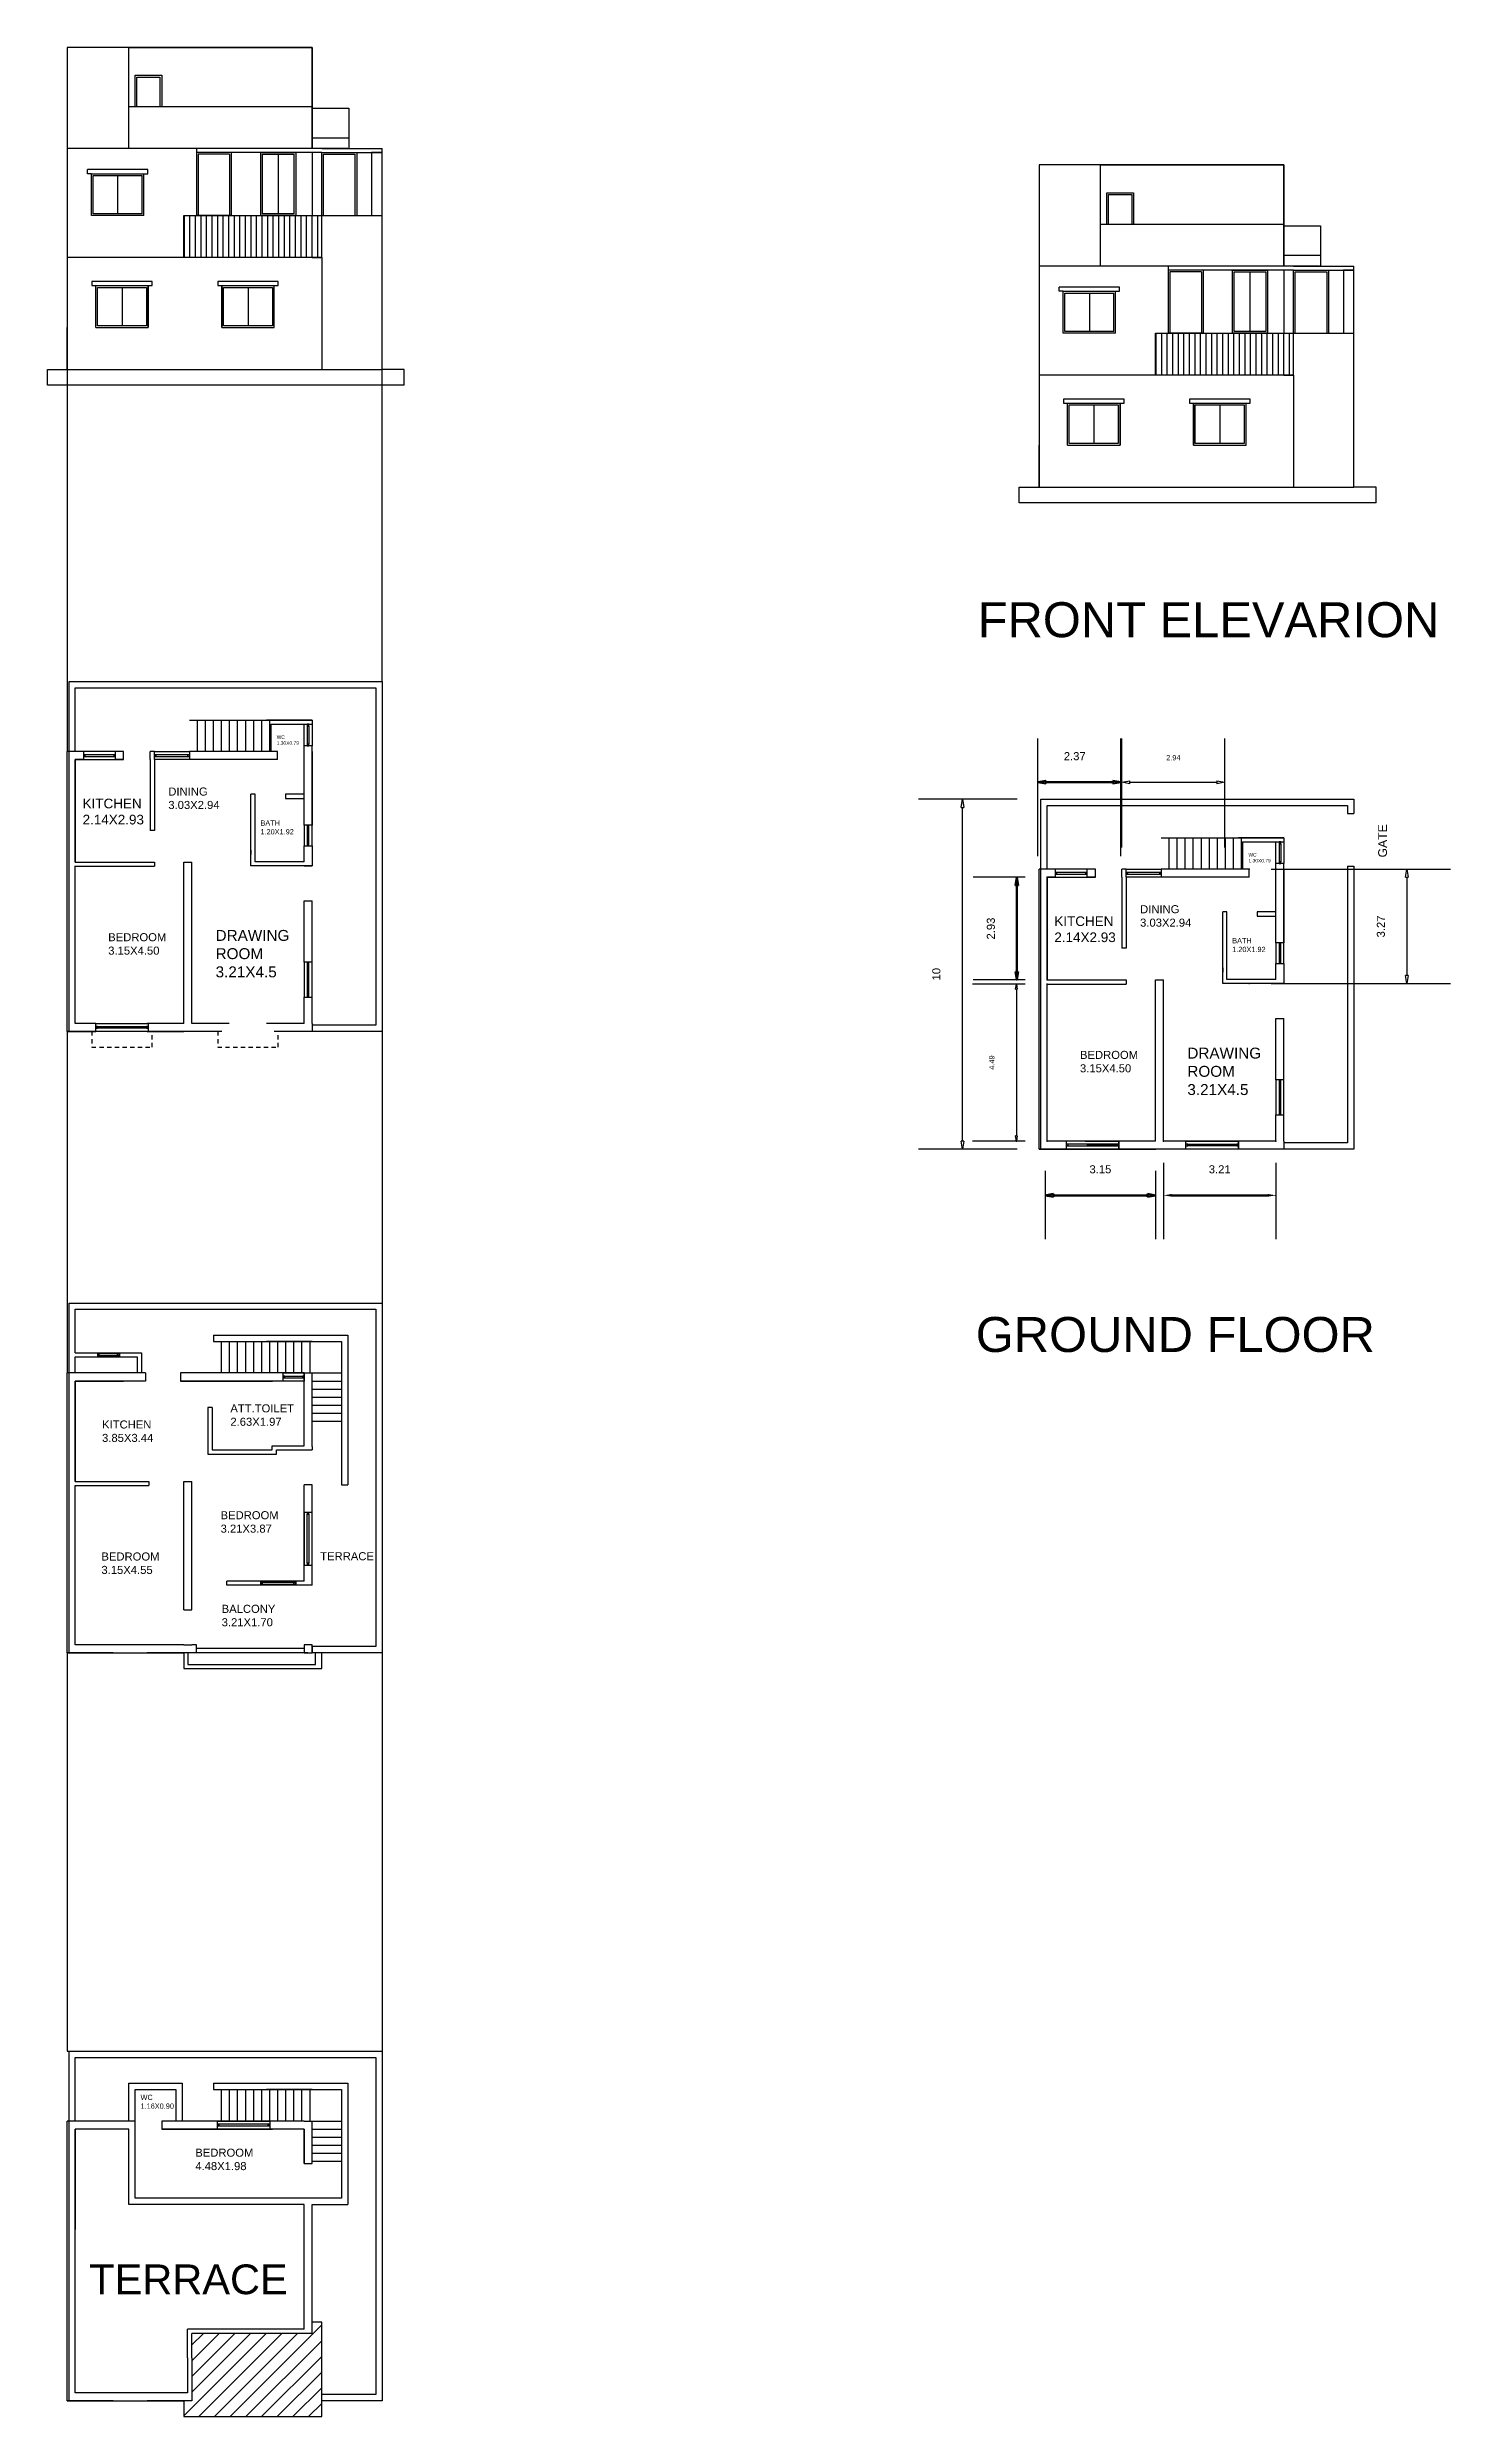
# Model space of a CAD drawing. Header units: metres. Extents: x 1916 to 2048, y 881 to 949.
# Drawn here: x 1959.8 to 1999.9, y 881.3 to 949 of the extents above; entities that cross this region are included whole.
import ezdxf

# ---------------------------------------------------------------- set-up
doc = ezdxf.new("R2010")
doc.units = ezdxf.units.M
doc.linetypes.add('ACAD_ISO02W100', pattern=[15, 12, -3])
doc.layers.add('DIL', color=7, linetype='Continuous')
doc.layers.add('WINDOWS', color=5, linetype='Continuous')
doc.styles.get("Standard").update_dxf_attribs({"font": 'arial.ttf'})
doc.dimstyles.new('ISO-25', dxfattribs={"dimtxt": 2.5, "dimasz": 2.5, "dimexe": 1.25, "dimexo": 0.625, "dimtad": 1, "dimtxsty": 'Standard', "dimcen": 2.5, "dimadec": 0, "dimazin": 0, "dimtfac": 1, "dimtmove": 0, "dimatfit": 3, "dimfxl": 1, "dimarcsym": 0})

msp = doc.modelspace()

# ---------------------------------------------------------------- texts
at = {"ltscale": 0.23, "insert": (1986.404, 933.144), "char_height": 1, "attachment_point": 1}
msp.add_mtext_dynamic_manual_height_columns('FRONT ELEVARION', width=15.63099, gutter_width=12.5, heights=[0], dxfattribs=at)
at = {"attachment_point": 1}
for s, width, gutter_width, heights, insert, char_height in [('WC\\P1.30X0.79', 0.23, 12.5, [0], (1966.366, 929.338), 0.1), ('DINING\\P3.03X2.94', 2.44494, 12.5, [0], (1963.268, 927.847), 0.23), ('KITCHEN\\P2.14X2.93', 0.0129, 1.378, [0], (1960.817, 927.527), 0.2755), ('BATH\\P1.20X1.92', 1.50805, 12.5, [0], (1965.901, 926.907), 0.15), ('WC\\P1.30X0.79', 0.23, 12.5, [0], (1994.144, 925.973), 0.1), ('DINING\\P3.03X2.94', 2.44494, 12.5, [0], (1991.046, 924.483), 0.23), ('KITCHEN\\P2.14X2.93', 0.0129, 1.378, [0], (1988.595, 924.163), 0.2755), ('BEDROOM\\P3.15X4.50', 0.20159, 12.5, [0], (1961.55, 923.683), 0.23), ('DRAWING ROOM 3.21X4.5', 2.76002, 1.562, [3.522], (1964.619, 923.775), 0.3125), ('BATH\\P1.20X1.92', 1.50805, 12.5, [0], (1993.679, 923.543), 0.15), ('DRAWING ROOM 3.21X4.5', 2.76002, 1.562, [3.522], (1992.397, 920.411), 0.3125), ('BEDROOM\\P3.15X4.50', 0.20159, 12.5, [0], (1989.328, 920.319), 0.23), ('KITCHEN\\P3.85X3.44', 4.54375, 12.5, [0], (1961.374, 909.754), 0.23), ('ATT.TOILET\\P2.63X1.97', 0.79337, 12.5, [0], (1965.042, 910.215), 0.23), ('BEDROOM\\P3.21X3.87', 6.28681, 12.5, [0], (1964.762, 907.16), 0.23), ('BEDROOM\\P3.15X4.55', 9.34946, 12.5, [0], (1961.356, 905.98), 0.23), ('TERRACE', 4.61043, 12.5, [0], (1967.61, 905.988), 0.23), ('BALCONY\\P3.21X1.70', 12.37095, 12.5, [0], (1964.793, 904.484), 0.23), ('WC\\P1.16X0.90', 3.15673, 12.5, [0], (1962.474, 890.479), 0.15), ('TERRACE', 6.94615, 12.5, [0], (1961.007, 885.628), 0.85)]:
    msp.add_mtext_dynamic_manual_height_columns(s, width=width, gutter_width=gutter_width, heights=heights, dxfattribs=dict(at, insert=insert, char_height=char_height))
at = {"insert": (1997.852, 925.848), "char_height": 0.25, "attachment_point": 1, "rotation": 90}
msp.add_mtext_dynamic_manual_height_columns('GATE', width=2.32052, gutter_width=12.5, heights=[0], dxfattribs=at)
at = {"color": 0, "insert": (1986.349, 912.711), "char_height": 1, "attachment_point": 1}
msp.add_mtext_dynamic_manual_height_columns('GROUND FLOOR', width=16.57636, gutter_width=12.5, heights=[0], dxfattribs=at)
at = {"layer": 'DIL', "insert": (1964.039, 888.938), "char_height": 0.23, "attachment_point": 1}
msp.add_mtext_dynamic_manual_height_columns('BEDROOM\\P4.48X1.98', width=1, gutter_width=12.5, heights=[0], dxfattribs=at)

# ---------------------------------------------------------------- blocks, each defined once
blk = doc.blocks.new('_ClosedBlank')
at = {"color": 0, "linetype": 'ByBlock', "lineweight": -2}
for p, q in [((-1, 0.17), (0, 0)), ((-1, 0.17), (-1, -0.17)), ((0, 0), (-1, -0.17))]:
    blk.add_line(p, q, dxfattribs=at)
blk = doc.blocks.new('*D1')
at = {"color": 0, "lineweight": -2, "transparency": 16777216}
for p, q in [((1988.124, 925.881), (1988.124, 929.249)), ((1990.494, 925.881), (1990.494, 929.249))]:
    blk.add_line(p, q, dxfattribs=at)
at = {"color": 0, "lineweight": 80, "transparency": 16777216}
blk.add_line((1988.354, 927.999), (1990.264, 927.999), dxfattribs=at)
at = {"layer": 'Defpoints', "color": 0, "transparency": 16777216}
for p in [(1990.494, 927.999), (1988.124, 925.256), (1990.494, 925.256)]:
    blk.add_point(p, dxfattribs=at)
at = {"color": 0, "lineweight": 80, "transparency": 16777216, "xscale": 0.23, "yscale": 0.23, "zscale": 0.23, "rotation": 180}
blk.add_blockref('_ClosedBlank', (1988.124, 927.999), dxfattribs=at)
at = {"color": 0, "lineweight": 80, "transparency": 16777216, "xscale": 0.23, "yscale": 0.23, "zscale": 0.23}
blk.add_blockref('_ClosedBlank', (1990.494, 927.999), dxfattribs=at)
at = {"color": 0, "transparency": 16777216, "insert": (1989.178, 928.741), "char_height": 0.23, "attachment_point": 5}
blk.add_mtext('2.37', dxfattribs=at)
blk = doc.blocks.new('*D2')
at = {"color": 0, "lineweight": -2, "transparency": 16777216}
for p, q in [((1987.762, 925.28), (1986.274, 925.28)), ((1987.762, 922.35), (1986.274, 922.35))]:
    blk.add_line(p, q, dxfattribs=at)
at = {"color": 0, "lineweight": 80, "transparency": 16777216}
blk.add_line((1987.524, 925.05), (1987.524, 922.58), dxfattribs=at)
at = {"layer": 'DIL', "color": 0, "transparency": 16777216}
for p in [(1988.387, 925.28), (1987.524, 922.35), (1988.387, 922.35)]:
    blk.add_point(p, dxfattribs=at)
at = {"color": 0, "lineweight": 80, "transparency": 16777216, "xscale": 0.23, "yscale": 0.23, "zscale": 0.23}
for p, rotation in [((1987.524, 925.28), 90), ((1987.524, 922.35), 270)]:
    blk.add_blockref('_ClosedBlank', p, dxfattribs=dict(at, rotation=rotation))
at = {"color": 0, "transparency": 16777216, "insert": (1986.781, 923.815), "char_height": 0.23, "attachment_point": 5, "rotation": 90}
blk.add_mtext('2.93', dxfattribs=at)
blk = doc.blocks.new('*D4')
at = {"color": 0, "lineweight": -2, "transparency": 16777216}
for p, q in [((1988.337, 916.885), (1988.337, 914.939)), ((1991.487, 916.885), (1991.487, 914.939))]:
    blk.add_line(p, q, dxfattribs=at)
at = {"color": 0, "lineweight": 80, "transparency": 16777216}
blk.add_line((1988.567, 916.189), (1991.257, 916.189), dxfattribs=at)
at = {"layer": 'DIL', "color": 0, "transparency": 16777216}
for p in [(1988.337, 917.51), (1991.487, 917.51), (1991.487, 916.189)]:
    blk.add_point(p, dxfattribs=at)
at = {"color": 0, "lineweight": 80, "transparency": 16777216, "xscale": 0.23, "yscale": 0.23, "zscale": 0.23, "rotation": 180}
blk.add_blockref('_ClosedBlank', (1988.337, 916.189), dxfattribs=at)
at = {"color": 0, "lineweight": 80, "transparency": 16777216, "xscale": 0.23, "yscale": 0.23, "zscale": 0.23}
blk.add_blockref('_ClosedBlank', (1991.487, 916.189), dxfattribs=at)
at = {"color": 0, "transparency": 16777216, "insert": (1989.912, 916.932), "char_height": 0.23, "attachment_point": 5}
blk.add_mtext('3.15', dxfattribs=at)
blk = doc.blocks.new('*D5')
at = {"color": 0, "lineweight": -2, "transparency": 16777216}
for p, q in [((1991.717, 917.115), (1991.717, 914.939)), ((1994.927, 917.115), (1994.927, 914.939))]:
    blk.add_line(p, q, dxfattribs=at)
at = {"color": 0, "lineweight": 80, "transparency": 16777216}
blk.add_line((1991.947, 916.189), (1994.697, 916.189), dxfattribs=at)
at = {"color": 0, "transparency": 16777216}
for points in [[(1991.947, 916.228), (1991.947, 916.151), (1991.717, 916.189)], [(1994.697, 916.228), (1994.697, 916.151), (1994.927, 916.189)]]:
    blk.add_solid(points, dxfattribs=at)
at = {"layer": 'DIL', "color": 0, "transparency": 16777216}
for p in [(1991.717, 917.74), (1994.927, 917.74), (1994.927, 916.189)]:
    blk.add_point(p, dxfattribs=at)
at = {"color": 0, "transparency": 16777216, "insert": (1993.322, 916.932), "char_height": 0.23, "attachment_point": 5}
blk.add_mtext('3.21', dxfattribs=at)
blk = doc.blocks.new('*D6')
at = {"layer": 'DIL', "color": 0, "lineweight": -2, "transparency": 16777216}
for p, q in [((1987.762, 922.23), (1986.26, 922.23)), ((1987.51, 922.08), (1987.51, 917.89)), ((1987.762, 917.74), (1986.26, 917.74))]:
    blk.add_line(p, q, dxfattribs=at)
at = {"layer": 'DIL', "color": 0, "transparency": 16777216}
for p in [(1988.387, 922.23), (1987.51, 917.74), (1988.387, 917.74)]:
    blk.add_point(p, dxfattribs=at)
at = {"layer": 'DIL', "color": 0, "lineweight": -2, "transparency": 16777216, "xscale": 0.15, "yscale": 0.15, "zscale": 0.15}
for p, rotation in [((1987.51, 922.23), 90), ((1987.51, 917.74), 270)]:
    blk.add_blockref('_ClosedBlank', p, dxfattribs=dict(at, rotation=rotation))
at = {"layer": 'DIL', "color": 0, "transparency": 16777216, "insert": (1986.809, 919.985), "char_height": 0.15, "attachment_point": 5, "rotation": 90}
blk.add_mtext('4.49', dxfattribs=at)
blk = doc.blocks.new('*D7')
at = {"layer": 'DIL', "color": 0, "lineweight": -2, "transparency": 16777216}
for p, q in [((1994.792, 925.51), (1999.922, 925.51)), ((1994.792, 922.24), (1999.922, 922.24))]:
    blk.add_line(p, q, dxfattribs=at)
at = {"layer": 'DIL', "color": 0, "lineweight": -3, "transparency": 16777216}
blk.add_line((1998.672, 925.28), (1998.672, 922.47), dxfattribs=at)
at = {"layer": 'DIL', "color": 0, "transparency": 16777216}
for p in [(1994.167, 925.51), (1994.167, 922.24), (1998.672, 922.24)]:
    blk.add_point(p, dxfattribs=at)
at = {"layer": 'DIL', "color": 0, "lineweight": -3, "transparency": 16777216, "xscale": 0.23, "yscale": 0.23, "zscale": 0.23}
for p, rotation in [((1998.672, 925.51), 90), ((1998.672, 922.24), 270)]:
    blk.add_blockref('_ClosedBlank', p, dxfattribs=dict(at, rotation=rotation))
at = {"layer": 'DIL', "color": 0, "transparency": 16777216, "insert": (1997.93, 923.875), "char_height": 0.23, "attachment_point": 5, "rotation": 90}
blk.add_mtext('3.27', dxfattribs=at)
blk = doc.blocks.new('*D8')
at = {"layer": 'Defpoints', "color": 0, "transparency": 16777216}
for p in [(1993.467, 927.996), (1990.527, 925.51), (1993.467, 925.51)]:
    blk.add_point(p, dxfattribs=at)
at = {"layer": 'DIL', "color": 0, "lineweight": -2, "transparency": 16777216}
for p, q in [((1990.527, 926.135), (1990.527, 929.246)), ((1993.467, 926.135), (1993.467, 929.246)), ((1990.757, 927.996), (1993.237, 927.996))]:
    blk.add_line(p, q, dxfattribs=at)
at = {"layer": 'DIL', "color": 0, "lineweight": -2, "transparency": 16777216, "xscale": 0.23, "yscale": 0.23, "zscale": 0.23, "rotation": 180}
blk.add_blockref('_ClosedBlank', (1990.527, 927.996), dxfattribs=at)
at = {"layer": 'DIL', "color": 0, "lineweight": -2, "transparency": 16777216, "xscale": 0.23, "yscale": 0.23, "zscale": 0.23}
blk.add_blockref('_ClosedBlank', (1993.467, 927.996), dxfattribs=at)
at = {"layer": 'DIL', "color": 0, "transparency": 16777216, "insert": (1991.997, 928.698), "char_height": 0.15, "attachment_point": 5}
blk.add_mtext('2.94', dxfattribs=at)
blk = doc.blocks.new('*D9')
at = {"color": 0, "lineweight": -2, "transparency": 16777216}
for p, q in [((1987.532, 927.51), (1984.716, 927.51)), ((1985.966, 917.74), (1985.966, 927.28)), ((1987.532, 917.51), (1984.716, 917.51))]:
    blk.add_line(p, q, dxfattribs=at)
at = {"layer": 'Defpoints', "color": 0, "transparency": 16777216}
for p in [(1985.966, 927.51), (1988.157, 927.51), (1988.157, 917.51)]:
    blk.add_point(p, dxfattribs=at)
at = {"color": 0, "lineweight": -2, "transparency": 16777216, "xscale": 0.23, "yscale": 0.23, "zscale": 0.23}
for p, rotation in [((1985.966, 927.51), 90), ((1985.966, 917.51), 270)]:
    blk.add_blockref('_ClosedBlank', p, dxfattribs=dict(at, rotation=rotation))
at = {"color": 0, "transparency": 16777216, "insert": (1985.223, 922.51), "char_height": 0.23, "attachment_point": 5, "rotation": 90}
blk.add_mtext('10', dxfattribs=at)

# ---------------------------------------------------------------- dimensions: what is measured, and where the dimension line sits
for base, p1, p2, override, picture, middle in [((1990.494, 927.999), (1988.124, 925.256), (1990.494, 925.256), {"dimtxt": 0.23, "dimasz": 0.23, "dimlunit": 6, "dimblk1": 'ClosedBlank', "dimblk2": 'ClosedBlank', "dimsah": 1, "dimlwd": 80}, '*D1', (1989.178, 927.999)), ((1994.927, 916.189), (1991.717, 917.74), (1994.927, 917.74), {"dimtxt": 0.23, "dimasz": 0.23, "dimlunit": 6, "dimlwd": 80}, '*D5', (1993.322, 916.189)), ((1991.487, 916.189), (1988.337, 917.51), (1991.487, 917.51), {"dimtxt": 0.23, "dimasz": 0.23, "dimlunit": 6, "dimblk1": 'ClosedBlank', "dimblk2": 'ClosedBlank', "dimsah": 1, "dimlwd": 80}, '*D4', (1989.912, 916.189))]:
    dim = msp.add_linear_dim(base=base, p1=p1, p2=p2, dimstyle='ISO-25', override=override)
    dim.commit()
    dim.dimension.update_dxf_attribs({"geometry": picture, "text_midpoint": middle, "dimtype": 160})
for base, p1, p2, override, picture, middle in [((1985.966, 927.51), (1988.157, 917.51), (1988.157, 927.51), {"dimtxt": 0.23, "dimasz": 0.23, "dimlunit": 6, "dimblk1": 'ClosedBlank', "dimblk2": 'ClosedBlank', "dimsah": 1}, '*D9', (1985.966, 922.51)), ((1987.524, 922.35), (1988.387, 925.28), (1988.387, 922.35), {"dimtxt": 0.23, "dimasz": 0.23, "dimlunit": 6, "dimblk1": 'ClosedBlank', "dimblk2": 'ClosedBlank', "dimsah": 1, "dimlwd": 80}, '*D2', (1987.524, 923.815))]:
    dim = msp.add_linear_dim(base=base, p1=p1, p2=p2, angle=90, dimstyle='ISO-25', override=override)
    dim.commit()
    dim.dimension.update_dxf_attribs({"geometry": picture, "text_midpoint": middle, "dimtype": 160})
at = {"layer": 'DIL', "color": 7, "true_color": 0xffffff}
dim = msp.add_linear_dim(base=(1993.467, 927.996), p1=(1990.527, 925.51), p2=(1993.467, 925.51), dimstyle='ISO-25', override={"dimtxt": 0.15, "dimasz": 0.23, "dimlunit": 6, "dimblk1": 'ClosedBlank', "dimblk2": 'ClosedBlank', "dimsah": 1}, dxfattribs=at)
dim.commit()
dim.dimension.update_dxf_attribs({"geometry": '*D8', "text_midpoint": (1991.997, 927.996), "dimtype": 160})
at = {"layer": 'DIL'}
for base, p1, p2, override, picture, middle in [((1998.672, 922.24), (1994.167, 925.51), (1994.167, 922.24), {"dimtxt": 0.23, "dimasz": 0.23, "dimlunit": 6, "dimblk1": 'ClosedBlank', "dimblk2": 'ClosedBlank', "dimsah": 1, "dimlwd": 65533}, '*D7', (1998.672, 923.875)), ((1987.51, 917.74), (1988.387, 922.23), (1988.387, 917.74), {"dimtxt": 0.15, "dimasz": 0.15, "dimlunit": 6, "dimblk1": 'ClosedBlank', "dimblk2": 'ClosedBlank', "dimsah": 1}, '*D6', (1987.51, 919.985))]:
    dim = msp.add_linear_dim(base=base, p1=p1, p2=p2, angle=90, dimstyle='ISO-25', override=override, dxfattribs=at)
    dim.commit()
    dim.dimension.update_dxf_attribs({"geometry": picture, "text_midpoint": middle, "dimtype": 160})

# ---------------------------------------------------------------- hatches: boundary and pattern name
h = msp.add_hatch()
h.set_pattern_fill('ANSI31', color=4, scale=0.05, angle=225)
h.set_pattern_definition([(270, (72.53977, -0.62959), (0.15875, -3e-17), [])])
edge = h.paths.add_edge_path()
edge.add_line((1963.709, 942.994), (1963.709, 944.194))
edge.add_line((1963.709, 944.194), (1967.653, 944.194))
edge.add_line((1967.653, 942.994), (1967.653, 944.194))
edge.add_line((1967.653, 942.994), (1964.619, 942.994))
edge.add_line((1967.379, 942.994), (1963.709, 942.994))
h = msp.add_hatch()
h.set_pattern_fill('ANSI31', color=4, scale=0.05, angle=225)
h.set_pattern_definition([(270, (100.31775, -3.99143), (0.15875, -3e-17), [])])
edge = h.paths.add_edge_path()
edge.add_line((1991.487, 939.632), (1991.487, 940.832))
edge.add_line((1991.487, 940.832), (1995.431, 940.832))
edge.add_line((1995.431, 939.632), (1995.431, 940.832))
edge.add_line((1995.431, 939.632), (1992.397, 939.632))
edge.add_line((1995.157, 939.632), (1991.487, 939.632))
h = msp.add_hatch()
h.set_pattern_fill('ANSI31', color=256, scale=0.1)
h.set_pattern_definition([(45, (-87.57945, -35.78175), (-0.224506403, 0.224506403), [])])
h.paths.add_polyline_path([(1967.653, 881.278), (1967.653, 881.728), (1967.653, 883.979), (1967.379, 883.979), (1967.379, 883.708), (1967.379, 883.658), (1963.939, 883.658), (1963.939, 882.958), (1963.939, 881.728), (1963.709, 881.728), (1963.709, 881.278)])

# ---------------------------------------------------------------- linework, layer by layer
for p, q in [((1967.379, 949.004), (1960.379, 949.004)), ((1960.379, 949.004), (1960.379, 939.794)), ((1962.139, 946.114), (1962.139, 949.004)), ((1962.139, 949.004), (1967.379, 949.004)), ((1962.319, 949.004), (1963.079, 949.004)), ((1967.379, 949.004), (1967.379, 946.114)), ((1967.379, 946.114), (1967.379, 949.004)), ((1962.319, 947.314), (1962.319, 948.206)), ((1962.319, 948.206), (1963.079, 948.206)), ((1963.079, 948.206), (1963.079, 947.314)), ((1962.369, 947.314), (1962.369, 948.156)), ((1962.369, 948.156), (1963.029, 948.156)), ((1963.029, 948.156), (1963.029, 947.314)), ((1962.139, 946.114), (1962.139, 947.314)), ((1962.139, 947.314), (1967.379, 947.314)), ((1967.379, 947.314), (1967.379, 946.114)), ((1967.379, 947.265), (1968.428, 947.265)), ((1968.428, 947.265), (1968.428, 946.114)), ((1967.379, 946.423), (1968.428, 946.423)), ((1967.653, 946.114), (1960.379, 946.114)), ((1962.684, 945.509), (1960.954, 945.509)), ((1960.954, 945.394), (1960.954, 945.509)), ((1967.379, 946.114), (1962.139, 946.114)), ((1967.379, 946.114), (1962.139, 946.114)), ((1963.079, 946.114), (1962.319, 946.114)), ((1962.684, 945.394), (1962.684, 945.509)), ((1964.069, 946.114), (1964.069, 944.194)), ((1967.653, 945.999), (1964.069, 945.999)), ((1965.019, 945.949), (1964.119, 945.949)), ((1964.119, 945.949), (1964.119, 944.194)), ((1965.019, 945.949), (1965.019, 944.194)), ((1965.069, 945.999), (1965.069, 944.194)), ((1965.909, 944.194), (1965.909, 945.999)), ((1965.909, 945.999), (1966.909, 945.999)), ((1965.959, 944.244), (1965.959, 945.949)), ((1965.959, 945.949), (1966.859, 945.949)), ((1966.409, 945.949), (1966.409, 944.244)), ((1966.859, 945.949), (1966.859, 944.244)), ((1966.909, 945.999), (1966.909, 944.194)), ((1968.399, 946.114), (1967.379, 946.114)), ((1967.379, 945.999), (1967.379, 944.194)), ((1967.653, 946.114), (1969.379, 946.114)), ((1967.653, 944.194), (1967.653, 945.999)), ((1967.653, 945.999), (1969.379, 945.999)), ((1967.653, 945.999), (1968.653, 945.999)), ((1967.703, 944.194), (1967.703, 945.949)), ((1967.703, 945.949), (1968.603, 945.949)), ((1968.603, 945.949), (1968.603, 944.194)), ((1968.653, 945.999), (1968.653, 944.194)), ((1969.379, 945.999), (1969.078, 945.999)), ((1969.078, 945.999), (1969.078, 944.194)), ((1969.379, 945.999), (1969.364, 945.999)), ((1969.379, 939.794), (1969.379, 946.114)), ((1995.157, 945.642), (1988.157, 945.642)), ((1988.157, 945.642), (1988.157, 936.432)), ((1989.917, 942.752), (1989.917, 945.642)), ((1989.917, 945.642), (1995.157, 945.642)), ((1990.097, 945.642), (1990.857, 945.642)), ((1995.157, 945.642), (1995.157, 942.752)), ((1995.157, 942.752), (1995.157, 945.642)), ((1961.069, 945.394), (1960.954, 945.394)), ((1961.069, 944.194), (1961.069, 945.394)), ((1961.069, 944.194), (1961.069, 945.394)), ((1961.069, 945.394), (1962.569, 945.394)), ((1961.119, 944.244), (1961.119, 945.344)), ((1961.119, 945.344), (1962.519, 945.344)), ((1961.819, 945.344), (1961.819, 944.244)), ((1962.519, 944.244), (1962.519, 945.344)), ((1962.569, 944.194), (1962.569, 945.394)), ((1962.569, 945.394), (1962.684, 945.394)), ((1990.097, 943.952), (1990.097, 944.844)), ((1990.097, 944.844), (1990.857, 944.844)), ((1990.147, 944.794), (1990.807, 944.794)), ((1990.147, 943.952), (1990.147, 944.794)), ((1990.807, 944.794), (1990.807, 943.952)), ((1990.857, 944.844), (1990.857, 943.952)), ((1962.569, 944.194), (1961.069, 944.194)), ((1962.519, 944.244), (1961.119, 944.244)), ((1964.939, 944.194), (1964.069, 944.194)), ((1965.069, 944.194), (1964.939, 944.194)), ((1966.909, 944.194), (1965.909, 944.194)), ((1966.859, 944.244), (1965.959, 944.244)), ((1967.653, 944.194), (1969.379, 944.194)), ((1989.917, 942.752), (1989.917, 943.952)), ((1989.917, 943.952), (1995.157, 943.952)), ((1995.157, 943.952), (1995.157, 942.752)), ((1995.157, 943.903), (1996.206, 943.903)), ((1996.206, 943.903), (1996.206, 942.752)), ((1963.709, 942.994), (1960.379, 942.994)), ((1967.379, 942.994), (1967.653, 942.994)), ((1967.653, 942.994), (1967.653, 939.794)), ((1995.431, 942.752), (1988.157, 942.752)), ((1995.157, 942.752), (1989.917, 942.752)), ((1995.157, 942.752), (1989.917, 942.752)), ((1990.857, 942.752), (1990.097, 942.752)), ((1991.847, 942.752), (1991.847, 940.832)), ((1995.157, 943.061), (1996.206, 943.061)), ((1996.177, 942.752), (1995.157, 942.752)), ((1995.431, 942.752), (1997.157, 942.752)), ((1997.157, 936.432), (1997.157, 942.752)), ((1961.195, 940.994), (1961.195, 942.194)), ((1961.195, 941.044), (1961.195, 942.194)), ((1961.945, 942.144), (1961.945, 941.044)), ((1965.546, 942.144), (1965.546, 941.044)), ((1966.296, 940.994), (1966.296, 942.194)), ((1990.462, 942.147), (1988.732, 942.147)), ((1988.732, 942.032), (1988.732, 942.147)), ((1990.462, 942.032), (1990.462, 942.147)), ((1995.431, 942.637), (1991.847, 942.637)), ((1992.797, 942.587), (1991.897, 942.587)), ((1991.897, 942.587), (1991.897, 940.832)), ((1992.797, 942.587), (1992.797, 940.832)), ((1992.847, 942.637), (1992.847, 940.832)), ((1993.687, 940.832), (1993.687, 942.637)), ((1993.687, 942.637), (1994.687, 942.637)), ((1993.737, 940.882), (1993.737, 942.587)), ((1993.737, 942.587), (1994.637, 942.587)), ((1994.187, 942.587), (1994.187, 940.882)), ((1994.637, 942.587), (1994.637, 940.882)), ((1994.687, 942.637), (1994.687, 940.832)), ((1995.157, 942.637), (1995.157, 940.832)), ((1995.431, 940.832), (1995.431, 942.637)), ((1995.431, 942.637), (1997.157, 942.637)), ((1995.431, 942.637), (1996.431, 942.637)), ((1995.481, 942.587), (1996.381, 942.587)), ((1995.481, 940.832), (1995.481, 942.587)), ((1996.381, 942.587), (1996.381, 940.832)), ((1996.431, 942.637), (1996.431, 940.832)), ((1997.157, 942.637), (1996.856, 942.637)), ((1996.856, 942.637), (1996.856, 940.832)), ((1997.157, 942.637), (1997.142, 942.637)), ((1988.847, 942.032), (1988.732, 942.032)), ((1988.847, 940.832), (1988.847, 942.032)), ((1988.847, 940.832), (1988.847, 942.032)), ((1988.847, 942.032), (1990.347, 942.032)), ((1988.897, 941.982), (1990.297, 941.982)), ((1988.897, 940.882), (1988.897, 941.982)), ((1989.597, 941.982), (1989.597, 940.882)), ((1990.297, 940.882), (1990.297, 941.982)), ((1990.347, 940.832), (1990.347, 942.032)), ((1990.347, 942.032), (1990.462, 942.032)), ((1990.347, 940.832), (1988.847, 940.832)), ((1990.297, 940.882), (1988.897, 940.882)), ((1992.717, 940.832), (1991.847, 940.832)), ((1992.847, 940.832), (1992.717, 940.832)), ((1994.687, 940.832), (1993.687, 940.832)), ((1994.637, 940.882), (1993.737, 940.882)), ((1995.431, 940.832), (1997.157, 940.832)), ((1959.811, 939.344), (1959.811, 939.794)), ((1959.811, 939.794), (1960.379, 939.794)), ((1960.379, 939.794), (1969.379, 939.794)), ((1960.379, 939.794), (1969.379, 939.794)), ((1960.379, 939.794), (1969.379, 939.794)), ((1960.379, 939.794), (1960.379, 928.874)), ((1970.014, 939.794), (1969.379, 939.794)), ((1969.379, 930.874), (1969.379, 939.794)), ((1970.014, 939.344), (1970.014, 939.794)), ((1991.487, 939.632), (1988.157, 939.632)), ((1995.157, 939.632), (1995.431, 939.632)), ((1995.431, 939.632), (1995.431, 936.432)), ((1970.014, 939.344), (1959.811, 939.344)), ((1988.973, 937.682), (1988.973, 938.832)), ((1988.973, 937.632), (1988.973, 938.832)), ((1989.723, 938.782), (1989.723, 937.682)), ((1993.324, 938.782), (1993.324, 937.682)), ((1994.074, 937.632), (1994.074, 938.832)), ((1987.589, 935.982), (1987.589, 936.432)), ((1987.589, 936.432), (1988.157, 936.432)), ((1997.792, 935.982), (1987.589, 935.982)), ((1988.157, 936.432), (1997.157, 936.432)), ((1988.157, 936.432), (1997.157, 936.432)), ((1988.157, 936.432), (1997.157, 936.432)), ((1997.792, 936.432), (1997.157, 936.432)), ((1997.792, 935.982), (1997.792, 936.432)), ((1960.429, 930.874), (1969.379, 930.874)), ((1960.429, 928.874), (1960.429, 930.874)), ((1960.609, 930.694), (1969.199, 930.694)), ((1960.609, 928.874), (1960.609, 930.694)), ((1969.199, 930.694), (1969.199, 921.054)), ((1969.379, 930.874), (1969.379, 920.874)), ((1963.869, 929.774), (1967.379, 929.774)), ((1964.099, 928.874), (1964.099, 929.774)), ((1964.329, 928.874), (1964.329, 929.774)), ((1964.559, 928.874), (1964.559, 929.774)), ((1964.789, 928.874), (1964.789, 929.774)), ((1965.019, 928.874), (1965.019, 929.774)), ((1965.249, 928.874), (1965.249, 929.774)), ((1965.479, 928.874), (1965.479, 929.774)), ((1965.709, 928.874), (1965.709, 929.774)), ((1965.939, 928.874), (1965.939, 929.774)), ((1967.379, 929.774), (1966.079, 929.774)), ((1966.169, 928.874), (1966.169, 929.774)), ((1966.199, 929.654), (1966.199, 928.874)), ((1966.199, 929.654), (1967.149, 929.654)), ((1967.239, 929.654), (1967.289, 929.654)), ((1967.379, 929.774), (1967.379, 929.604)), ((1960.379, 920.874), (1960.379, 928.874)), ((1960.843, 928.874), (1960.379, 928.874)), ((1960.609, 925.714), (1960.609, 928.644)), ((1960.843, 928.644), (1960.609, 928.644)), ((1960.609, 928.644), (1960.609, 925.714)), ((1960.609, 928.644), (1960.843, 928.644)), ((1961.989, 928.874), (1961.759, 928.874)), ((1961.759, 928.644), (1961.759, 928.874)), ((1961.989, 928.644), (1961.759, 928.644)), ((1961.759, 928.644), (1961.989, 928.644)), ((1961.989, 928.644), (1961.989, 928.874)), ((1962.869, 928.874), (1962.749, 928.874)), ((1962.749, 928.644), (1962.749, 928.874)), ((1962.749, 928.644), (1962.749, 926.614)), ((1962.869, 928.644), (1962.869, 926.614)), ((1966.389, 928.874), (1963.869, 928.874)), ((1966.389, 928.644), (1963.869, 928.644)), ((1966.389, 928.644), (1966.389, 928.874)), ((1967.149, 928.874), (1967.149, 929.04)), ((1967.149, 928.874), (1967.149, 928.874)), ((1967.149, 928.644), (1967.149, 928.874)), ((1967.149, 926.771), (1967.149, 928.644)), ((1967.379, 928.874), (1967.379, 929.04)), ((1967.379, 926.771), (1967.379, 928.874)), ((1967.379, 928.874), (1967.379, 926.771)), ((1965.629, 925.604), (1965.629, 927.654)), ((1965.749, 927.654), (1965.629, 927.654)), ((1965.749, 925.724), (1965.749, 927.654)), ((1967.149, 927.654), (1966.613, 927.654)), ((1966.613, 927.654), (1966.613, 927.534)), ((1966.613, 927.534), (1967.149, 927.534)), ((1988.207, 927.51), (1997.157, 927.51)), ((1988.207, 925.51), (1988.207, 927.51)), ((1988.387, 925.51), (1988.387, 927.33)), ((1988.387, 927.33), (1996.977, 927.33)), ((1996.977, 927.33), (1996.977, 927.1)), ((1996.977, 927.33), (1996.977, 927.1)), ((1997.157, 927.51), (1997.157, 927.1)), ((1962.869, 926.614), (1962.749, 926.614)), ((1996.977, 927.1), (1997.157, 927.1)), ((1965.629, 926.054), (1965.629, 925.934)), ((1967.149, 925.724), (1967.149, 926.184)), ((1967.379, 926.184), (1967.379, 925.604)), ((1991.647, 926.41), (1995.157, 926.41)), ((1991.877, 925.51), (1991.877, 926.41)), ((1992.107, 925.51), (1992.107, 926.41)), ((1992.337, 925.51), (1992.337, 926.41)), ((1992.567, 925.51), (1992.567, 926.41)), ((1992.797, 925.51), (1992.797, 926.41)), ((1993.027, 925.51), (1993.027, 926.41)), ((1993.257, 925.51), (1993.257, 926.41)), ((1993.487, 925.51), (1993.487, 926.41)), ((1993.717, 925.51), (1993.717, 926.41)), ((1995.157, 926.41), (1993.857, 926.41)), ((1993.947, 925.51), (1993.947, 926.41)), ((1993.977, 926.29), (1993.977, 925.51)), ((1993.977, 926.29), (1994.927, 926.29)), ((1995.017, 926.29), (1995.067, 926.29)), ((1995.157, 926.41), (1995.157, 926.24)), ((1960.609, 925.714), (1962.869, 925.714)), ((1960.609, 921.104), (1960.609, 925.604)), ((1960.609, 921.104), (1960.609, 925.594)), ((1960.609, 925.594), (1962.869, 925.594)), ((1962.869, 925.714), (1962.869, 925.594)), ((1963.709, 921.104), (1963.709, 925.714)), ((1963.709, 925.714), (1963.939, 925.714)), ((1963.939, 921.104), (1963.939, 925.714)), ((1967.379, 925.604), (1965.629, 925.604)), ((1967.149, 925.724), (1965.749, 925.724)), ((1967.149, 925.604), (1967.379, 925.604)), ((1988.157, 917.51), (1988.157, 925.51)), ((1988.62, 925.51), (1988.157, 925.51)), ((1988.387, 925.28), (1988.387, 922.35)), ((1988.387, 925.28), (1988.62, 925.28)), ((1988.387, 922.35), (1988.387, 925.28)), ((1988.62, 925.28), (1988.387, 925.28)), ((1989.767, 925.51), (1989.537, 925.51)), ((1989.537, 925.28), (1989.537, 925.51)), ((1989.767, 925.28), (1989.537, 925.28)), ((1989.537, 925.28), (1989.767, 925.28)), ((1989.767, 925.28), (1989.767, 925.51)), ((1990.527, 925.28), (1990.527, 925.51)), ((1990.647, 925.51), (1990.527, 925.51)), ((1990.527, 925.28), (1990.527, 923.25)), ((1990.647, 925.28), (1990.647, 923.25)), ((1994.167, 925.51), (1991.647, 925.51)), ((1994.167, 925.28), (1991.647, 925.28)), ((1994.167, 925.28), (1994.167, 925.51)), ((1994.927, 925.51), (1994.927, 925.676)), ((1994.927, 925.51), (1994.927, 925.51)), ((1994.927, 925.28), (1994.927, 925.51)), ((1994.927, 923.407), (1994.927, 925.28)), ((1995.157, 925.51), (1995.157, 925.676)), ((1995.157, 923.407), (1995.157, 925.51)), ((1995.157, 925.51), (1995.157, 923.407)), ((1996.977, 925.6), (1997.157, 925.6)), ((1996.977, 925.6), (1996.977, 917.69)), ((1997.157, 925.6), (1997.157, 917.51)), ((1967.149, 922.854), (1967.149, 924.604)), ((1967.149, 922.854), (1967.149, 924.604)), ((1967.149, 924.604), (1967.379, 924.604)), ((1967.379, 922.854), (1967.379, 924.604)), ((1967.379, 922.854), (1967.379, 924.604)), ((1993.407, 922.24), (1993.407, 924.29)), ((1993.527, 924.29), (1993.407, 924.29)), ((1993.527, 922.36), (1993.527, 924.29)), ((1994.927, 924.29), (1994.391, 924.29)), ((1994.391, 924.29), (1994.391, 924.17)), ((1994.391, 924.17), (1994.927, 924.17)), ((1990.647, 923.25), (1990.527, 923.25)), ((1993.407, 922.69), (1993.407, 922.57)), ((1994.927, 922.36), (1994.927, 922.82)), ((1995.157, 922.82), (1995.157, 922.24)), ((1967.149, 921.104), (1967.149, 921.854)), ((1967.149, 921.104), (1967.149, 921.854)), ((1967.379, 921.104), (1967.379, 921.854)), ((1967.379, 921.104), (1967.379, 921.854)), ((1988.387, 922.35), (1990.647, 922.35)), ((1988.387, 917.74), (1988.387, 922.24)), ((1988.387, 917.74), (1988.387, 922.23)), ((1988.387, 922.23), (1990.647, 922.23)), ((1990.647, 922.35), (1990.647, 922.23)), ((1991.487, 917.74), (1991.487, 922.35)), ((1991.487, 922.35), (1991.717, 922.35)), ((1991.717, 917.74), (1991.717, 922.35)), ((1995.157, 922.24), (1993.407, 922.24)), ((1994.927, 922.36), (1993.527, 922.36)), ((1994.927, 922.24), (1995.157, 922.24)), ((1961.195, 921.104), (1960.609, 921.104)), ((1963.709, 921.104), (1962.659, 921.104)), ((1965.009, 921.104), (1963.939, 921.104)), ((1967.149, 921.104), (1966.079, 921.104)), ((1967.379, 921.104), (1967.379, 920.874)), ((1994.927, 921.24), (1995.157, 921.24)), ((1994.927, 919.49), (1994.927, 921.24)), ((1994.927, 919.49), (1994.927, 921.24)), ((1995.157, 919.49), (1995.157, 921.24)), ((1995.157, 919.49), (1995.157, 921.24)), ((1961.195, 920.874), (1960.379, 920.874)), ((1960.379, 920.874), (1960.559, 920.874)), ((1960.379, 920.874), (1960.379, 911.111)), ((1960.559, 920.874), (1961.195, 920.874)), ((1961.195, 920.874), (1961.08, 920.874)), ((1964.796, 920.874), (1962.659, 920.874)), ((1962.659, 920.874), (1963.709, 920.874)), ((1962.695, 920.874), (1962.81, 920.874)), ((1969.379, 920.874), (1966.296, 920.874)), ((1969.199, 921.054), (1967.379, 921.054)), ((1969.379, 920.874), (1969.379, 913.111)), ((1994.927, 917.74), (1994.927, 918.489)), ((1994.927, 917.74), (1994.927, 918.489)), ((1995.157, 917.74), (1995.157, 918.489)), ((1995.157, 917.74), (1995.157, 918.489)), ((1989.473, 917.74), (1988.387, 917.74)), ((1991.487, 917.74), (1990.437, 917.74)), ((1992.787, 917.74), (1991.717, 917.74)), ((1994.927, 917.74), (1993.857, 917.74)), ((1995.157, 917.74), (1995.157, 917.51)), ((1996.977, 917.69), (1995.157, 917.69)), ((1988.157, 917.51), (1988.337, 917.51)), ((1989.473, 917.51), (1988.157, 917.51)), ((1988.337, 917.51), (1989.473, 917.51)), ((1990.437, 917.51), (1991.487, 917.51)), ((1992.787, 917.51), (1990.437, 917.51)), ((1997.157, 917.51), (1993.857, 917.51)), ((1960.429, 913.111), (1969.379, 913.111)), ((1960.429, 911.111), (1960.429, 913.111)), ((1969.379, 913.111), (1969.379, 903.111)), ((1960.609, 912.931), (1969.199, 912.931)), ((1960.609, 911.691), (1960.609, 912.931)), ((1969.199, 912.931), (1969.199, 903.291)), ((1960.609, 911.691), (1962.498, 911.691)), ((1962.498, 911.691), (1962.498, 911.111)), ((1964.559, 912.191), (1964.559, 912.011)), ((1964.559, 912.011), (1967.319, 912.011)), ((1964.789, 911.111), (1964.789, 912.011)), ((1965.019, 911.111), (1965.019, 912.011)), ((1965.249, 911.111), (1965.249, 912.011)), ((1965.479, 911.111), (1965.479, 912.011)), ((1965.709, 911.111), (1965.709, 912.011)), ((1965.939, 911.111), (1965.939, 912.011)), ((1967.379, 912.011), (1966.079, 912.011)), ((1966.169, 911.111), (1966.169, 912.011)), ((1966.399, 911.111), (1966.399, 912.011)), ((1966.629, 911.111), (1966.629, 912.011)), ((1966.859, 911.111), (1966.859, 912.011)), ((1967.089, 911.111), (1967.089, 912.011)), ((1967.319, 911.111), (1967.319, 912.011)), ((1967.319, 912.011), (1968.219, 912.011)), ((1968.219, 912.011), (1968.219, 907.911)), ((1960.379, 903.111), (1960.379, 911.111)), ((1962.609, 911.111), (1960.379, 911.111)), ((1960.609, 911.111), (1960.609, 911.571)), ((1960.609, 911.121), (1960.609, 911.571)), ((1960.609, 911.571), (1962.378, 911.571)), ((1960.609, 911.111), (1960.609, 911.121)), ((1962.378, 911.571), (1962.378, 911.111)), ((1962.618, 911.111), (1962.609, 911.111)), ((1962.618, 911.111), (1962.618, 910.881)), ((1967.149, 911.111), (1963.618, 911.111)), ((1963.618, 911.111), (1963.618, 910.881)), ((1967.149, 911.111), (1967.149, 911.111)), ((1967.149, 909.031), (1967.149, 911.111)), ((1967.149, 911.111), (1967.379, 911.111)), ((1967.379, 909.008), (1967.379, 911.111)), ((1967.379, 909.008), (1967.379, 911.111)), ((1967.379, 911.111), (1968.219, 911.111)), ((1960.609, 908.011), (1960.609, 910.881)), ((1962.618, 910.881), (1960.609, 910.881)), ((1960.843, 910.881), (1960.609, 910.881)), ((1960.609, 910.881), (1960.609, 908.011)), ((1960.609, 910.881), (1961.989, 910.881)), ((1960.609, 908.011), (1960.609, 910.881)), ((1967.149, 910.881), (1963.618, 910.881)), ((1963.618, 910.881), (1966.248, 910.881)), ((1967.379, 910.881), (1968.219, 910.881)), ((1967.379, 910.651), (1968.219, 910.651)), ((1967.379, 910.421), (1968.219, 910.421)), ((1964.399, 910.121), (1964.399, 908.791)), ((1964.519, 910.121), (1964.399, 910.121)), ((1964.519, 910.121), (1964.519, 908.911)), ((1964.519, 910.121), (1964.519, 908.911)), ((1967.379, 910.191), (1968.219, 910.191)), ((1967.379, 909.961), (1968.219, 909.961)), ((1967.379, 909.731), (1968.219, 909.731)), ((1964.519, 908.911), (1966.237, 908.911)), ((1966.237, 908.911), (1966.237, 909.031)), ((1966.237, 908.911), (1966.237, 909.031)), ((1966.237, 909.031), (1967.149, 909.031)), ((1966.357, 908.791), (1966.357, 908.911)), ((1966.357, 908.911), (1967.149, 908.911)), ((1967.149, 908.911), (1967.379, 908.911)), ((1967.379, 909.008), (1967.379, 908.911)), ((1964.399, 908.791), (1966.237, 908.791)), ((1966.237, 908.791), (1966.357, 908.791)), ((1960.609, 908.011), (1962.709, 908.011)), ((1960.609, 903.341), (1960.609, 907.891)), ((1960.609, 907.891), (1962.709, 907.891)), ((1960.609, 903.341), (1960.609, 907.841)), ((1960.609, 903.341), (1960.609, 907.831)), ((1962.709, 908.011), (1962.709, 907.891)), ((1963.709, 904.341), (1963.709, 908.011)), ((1963.709, 908.011), (1963.939, 908.011)), ((1963.709, 908.011), (1963.939, 908.011)), ((1963.939, 904.341), (1963.939, 908.011)), ((1967.149, 905.161), (1967.149, 907.911)), ((1967.149, 905.161), (1967.149, 907.911)), ((1967.149, 905.161), (1967.149, 907.911)), ((1967.149, 905.161), (1967.149, 907.911)), ((1967.379, 907.911), (1967.149, 907.911)), ((1967.379, 905.091), (1967.379, 907.911)), ((1968.219, 907.911), (1968.399, 907.911)), ((1967.379, 905.091), (1967.379, 906.841)), ((1967.379, 905.041), (1967.379, 906.841)), ((1963.939, 905.161), (1963.939, 905.161)), ((1963.939, 905.041), (1963.939, 905.041)), ((1963.939, 905.041), (1963.939, 905.041)), ((1967.149, 905.161), (1964.939, 905.161)), ((1964.939, 905.041), (1964.939, 905.161)), ((1967.379, 905.041), (1964.939, 905.041)), ((1963.709, 904.341), (1963.939, 904.341)), ((1961.695, 903.111), (1960.379, 903.111)), ((1960.379, 903.111), (1960.559, 903.111)), ((1960.379, 903.111), (1960.379, 891.728)), ((1960.429, 903.111), (1963.709, 903.111)), ((1960.559, 903.111), (1961.695, 903.111)), ((1963.709, 903.341), (1960.609, 903.341)), ((1961.695, 903.341), (1960.609, 903.341)), ((1965.009, 903.111), (1962.659, 903.111)), ((1963.709, 903.341), (1963.939, 903.341)), ((1963.709, 903.111), (1963.709, 902.661)), ((1963.829, 903.111), (1963.829, 902.781)), ((1964.069, 903.341), (1963.939, 903.341)), ((1964.069, 903.111), (1964.069, 903.341)), ((1965.009, 903.231), (1964.069, 903.231)), ((1967.149, 903.231), (1965.009, 903.231)), ((1967.259, 903.111), (1965.009, 903.111)), ((1967.379, 903.341), (1967.149, 903.341)), ((1967.149, 903.341), (1967.149, 903.111)), ((1967.149, 903.291), (1967.149, 903.111)), ((1967.149, 903.111), (1967.379, 903.111)), ((1967.259, 903.111), (1967.379, 903.111)), ((1967.379, 903.111), (1967.379, 903.341)), ((1969.199, 903.291), (1967.379, 903.291)), ((1967.379, 903.291), (1967.379, 903.111)), ((1969.379, 903.111), (1967.379, 903.111)), ((1967.473, 902.781), (1967.473, 903.111)), ((1967.653, 902.661), (1967.653, 903.111)), ((1969.379, 903.111), (1969.379, 891.728)), ((1963.709, 902.661), (1967.653, 902.661)), ((1963.829, 902.781), (1967.473, 902.781)), ((1960.379, 891.728), (1969.379, 891.728)), ((1960.429, 891.728), (1969.379, 891.728)), ((1960.429, 889.728), (1960.429, 891.728)), ((1960.609, 891.548), (1969.199, 891.548)), ((1960.609, 889.728), (1960.609, 891.548)), ((1969.199, 891.548), (1969.199, 881.908)), ((1969.379, 891.728), (1969.379, 881.728)), ((1962.139, 889.728), (1962.139, 890.808)), ((1962.139, 890.808), (1963.659, 890.808)), ((1962.319, 889.728), (1962.319, 890.628)), ((1962.319, 890.628), (1963.479, 890.628)), ((1963.479, 890.628), (1963.479, 889.728)), ((1963.659, 890.808), (1963.659, 889.728)), ((1964.559, 890.808), (1964.559, 890.628)), ((1964.559, 890.628), (1967.319, 890.628)), ((1964.789, 889.728), (1964.789, 890.628)), ((1965.019, 889.728), (1965.019, 890.628)), ((1965.249, 889.728), (1965.249, 890.628)), ((1965.479, 889.728), (1965.479, 890.628)), ((1965.709, 889.728), (1965.709, 890.628)), ((1965.939, 889.728), (1965.939, 890.628)), ((1967.379, 890.628), (1966.079, 890.628)), ((1966.169, 889.728), (1966.169, 890.628)), ((1966.399, 889.728), (1966.399, 890.628)), ((1966.629, 889.728), (1966.629, 890.628)), ((1966.859, 889.728), (1966.859, 890.628)), ((1967.089, 889.728), (1967.089, 890.628)), ((1967.319, 889.728), (1967.319, 890.628)), ((1967.319, 890.628), (1968.219, 890.628)), ((1968.219, 890.628), (1968.219, 887.518)), ((1960.609, 889.728), (1960.609, 890.188)), ((1960.609, 889.738), (1960.609, 890.188)), ((1960.379, 881.728), (1960.379, 889.728)), ((1962.319, 889.728), (1960.379, 889.728)), ((1960.609, 889.728), (1960.609, 889.738)), ((1960.609, 886.628), (1960.609, 889.498)), ((1962.139, 889.498), (1960.609, 889.498)), ((1960.843, 889.498), (1960.609, 889.498)), ((1960.609, 889.498), (1960.609, 886.628)), ((1960.609, 886.628), (1960.609, 889.498)), ((1962.139, 887.338), (1962.139, 889.498)), ((1962.319, 889.498), (1962.319, 889.728)), ((1962.319, 887.518), (1962.319, 889.498)), ((1967.149, 889.728), (1963.079, 889.728)), ((1963.079, 889.728), (1963.079, 889.498)), ((1967.149, 889.498), (1963.079, 889.498)), ((1963.079, 889.498), (1966.248, 889.498)), ((1967.149, 889.728), (1967.379, 889.728)), ((1967.149, 888.518), (1967.149, 889.498)), ((1967.149, 888.518), (1967.149, 889.498)), ((1967.149, 889.498), (1967.149, 888.518)), ((1967.379, 888.518), (1967.379, 889.728)), ((1967.379, 888.518), (1967.379, 889.728)), ((1967.379, 889.728), (1968.219, 889.728)), ((1967.379, 889.498), (1968.219, 889.498)), ((1967.379, 889.268), (1968.219, 889.268)), ((1967.379, 889.038), (1968.219, 889.038)), ((1967.379, 888.808), (1968.219, 888.808)), ((1967.379, 888.578), (1968.219, 888.578)), ((1967.149, 888.518), (1967.379, 888.518)), ((1967.149, 887.338), (1962.139, 887.338)), ((1967.149, 887.518), (1962.319, 887.518)), ((1968.219, 887.518), (1967.149, 887.518)), ((1967.149, 883.778), (1967.149, 887.338)), ((1967.379, 883.708), (1967.379, 887.338)), ((1967.379, 887.338), (1968.399, 887.338)), ((1960.609, 881.958), (1960.609, 886.628)), ((1960.609, 881.958), (1960.609, 886.458)), ((1960.609, 881.958), (1960.609, 886.448)), ((1967.149, 883.778), (1967.149, 886.528)), ((1967.149, 883.778), (1967.149, 886.528)), ((1967.149, 883.778), (1967.149, 886.528)), ((1967.379, 883.708), (1967.379, 885.458)), ((1967.379, 883.658), (1967.379, 885.458)), ((1963.819, 882.958), (1963.819, 883.778)), ((1967.149, 883.778), (1963.819, 883.778)), ((1963.939, 883.778), (1963.939, 883.778)), ((1963.939, 882.958), (1963.939, 883.658)), ((1967.379, 883.658), (1963.939, 883.658)), ((1963.939, 883.658), (1963.939, 883.658)), ((1963.939, 883.658), (1963.939, 883.658)), ((1963.819, 881.958), (1960.609, 881.958)), ((1961.695, 881.958), (1960.609, 881.958)), ((1969.199, 881.908), (1967.653, 881.908)), ((1961.695, 881.728), (1960.379, 881.728)), ((1960.379, 881.728), (1960.559, 881.728)), ((1960.429, 881.728), (1963.709, 881.728)), ((1960.559, 881.728), (1961.695, 881.728)), ((1963.939, 881.728), (1962.659, 881.728)), ((1963.709, 881.728), (1963.709, 881.278)), ((1963.709, 881.278), (1967.653, 881.278)), ((1969.379, 881.728), (1967.653, 881.728)), ((1967.653, 881.278), (1967.653, 881.728))]:
    msp.add_line(p, q)
at = {"color": 4}
for p, q in [((1963.709, 942.994), (1963.709, 944.194)), ((1963.709, 944.194), (1967.653, 944.194)), ((1967.653, 942.994), (1967.653, 944.194)), ((1967.379, 942.994), (1963.709, 942.994)), ((1967.653, 942.994), (1964.619, 942.994)), ((1991.487, 939.632), (1991.487, 940.832)), ((1991.487, 940.832), (1995.431, 940.832)), ((1995.431, 939.632), (1995.431, 940.832)), ((1995.157, 939.632), (1991.487, 939.632)), ((1995.431, 939.632), (1992.397, 939.632))]:
    msp.add_line(p, q, dxfattribs=at)
at = {"linetype": 'ACAD_ISO02W100'}
msp.add_line((1964.796, 920.874), (1964.681, 920.874), dxfattribs=at)
for points in [[(1962.695, 940.994), (1962.695, 942.194), (1962.81, 942.194), (1962.81, 942.309), (1961.08, 942.309), (1961.08, 942.194), (1961.195, 942.194), (1962.695, 942.194)], [(1961.245, 941.044), (1961.245, 942.144), (1962.645, 942.144), (1962.645, 941.044)], [(1966.296, 942.194), (1966.411, 942.194), (1966.411, 942.309), (1964.681, 942.309), (1964.681, 942.194), (1964.796, 942.194)], [(1964.796, 940.994), (1964.796, 942.194)], [(1964.846, 941.044), (1964.846, 942.144), (1966.246, 942.144), (1966.246, 941.044)], [(1990.473, 937.632), (1990.473, 938.832), (1990.588, 938.832), (1990.588, 938.947), (1988.858, 938.947), (1988.858, 938.832), (1988.973, 938.832), (1990.473, 938.832)], [(1989.023, 937.682), (1989.023, 938.782), (1990.423, 938.782), (1990.423, 937.682)], [(1994.074, 938.832), (1994.189, 938.832), (1994.189, 938.947), (1992.459, 938.947), (1992.459, 938.832), (1992.574, 938.832)], [(1992.574, 937.632), (1992.574, 938.832)], [(1992.624, 937.682), (1992.624, 938.782), (1994.024, 938.782), (1994.024, 937.682)]]:
    msp.add_lwpolyline(points, close=True)
at = {"linetype": 'ACAD_ISO02W100', "ltscale": 0.01}
for points in [[(1961.08, 920.874), (1961.08, 920.424), (1962.81, 920.424), (1962.81, 920.874)], [(1964.681, 920.874), (1964.681, 920.424), (1966.411, 920.424), (1966.411, 920.874)]]:
    msp.add_lwpolyline(points, dxfattribs=at)
for points in [[(1964.559, 912.191), (1967.319, 912.191), (1968.399, 912.191), (1968.399, 907.911)], [(1964.559, 890.808), (1967.319, 890.808), (1968.399, 890.808), (1968.399, 887.338)]]:
    msp.add_lwpolyline(points)
at = {"layer": 'Defpoints'}
for p, q in [((1960.379, 939.794), (1960.379, 940.994)), ((1961.195, 940.994), (1962.695, 940.994)), ((1964.796, 940.994), (1966.296, 940.994)), ((1969.379, 940.087), (1969.379, 940.537)), ((1960.379, 939.794), (1969.379, 939.794)), ((1988.157, 936.432), (1988.157, 937.632)), ((1988.973, 937.632), (1990.473, 937.632)), ((1992.574, 937.632), (1994.074, 937.632)), ((1997.157, 936.725), (1997.157, 937.175)), ((1988.157, 936.432), (1997.157, 936.432))]:
    msp.add_line(p, q, dxfattribs=at)
at = {"layer": 'DIL', "color": 5}
for p, q in [((1967.149, 929.654), (1967.379, 929.654)), ((1967.149, 929.04), (1967.149, 929.654)), ((1967.239, 929.604), (1967.239, 929.09)), ((1967.289, 929.604), (1967.289, 929.09)), ((1967.379, 929.654), (1967.379, 929.04)), ((1960.839, 928.644), (1961.759, 928.644)), ((1961.759, 928.874), (1960.843, 928.874)), ((1960.843, 928.874), (1960.843, 928.644)), ((1961.709, 928.784), (1960.893, 928.784)), ((1960.893, 928.734), (1961.709, 928.734)), ((1961.759, 928.644), (1961.759, 928.874)), ((1962.869, 928.644), (1962.869, 928.874)), ((1962.869, 928.874), (1963.869, 928.874)), ((1963.869, 928.644), (1962.869, 928.644)), ((1963.819, 928.784), (1962.919, 928.784)), ((1962.919, 928.734), (1963.819, 928.734)), ((1963.869, 928.874), (1963.869, 928.644)), ((1967.379, 929.04), (1967.149, 929.04)), ((1967.379, 926.771), (1967.149, 926.771)), ((1967.149, 926.771), (1967.149, 926.184)), ((1967.239, 926.721), (1967.239, 926.234)), ((1967.289, 926.234), (1967.289, 926.721)), ((1967.379, 926.604), (1967.379, 926.771)), ((1967.379, 926.184), (1967.379, 926.604)), ((1967.149, 926.184), (1967.379, 926.184)), ((1994.927, 926.29), (1995.157, 926.29)), ((1994.927, 925.676), (1994.927, 926.29)), ((1995.017, 926.24), (1995.017, 925.726)), ((1995.067, 926.24), (1995.067, 925.726)), ((1995.157, 926.29), (1995.157, 925.676)), ((1988.617, 925.28), (1989.537, 925.28)), ((1989.537, 925.51), (1988.62, 925.51)), ((1988.62, 925.51), (1988.62, 925.28)), ((1989.487, 925.42), (1988.67, 925.42)), ((1988.67, 925.37), (1989.487, 925.37)), ((1989.537, 925.28), (1989.537, 925.51)), ((1990.647, 925.28), (1990.647, 925.51)), ((1990.647, 925.51), (1991.647, 925.51)), ((1991.647, 925.28), (1990.647, 925.28)), ((1991.597, 925.42), (1990.697, 925.42)), ((1990.697, 925.37), (1991.597, 925.37)), ((1991.647, 925.51), (1991.647, 925.28)), ((1995.157, 925.676), (1994.927, 925.676)), ((1995.157, 923.407), (1994.927, 923.407)), ((1994.927, 923.407), (1994.927, 922.82)), ((1995.017, 923.357), (1995.017, 922.87)), ((1995.067, 922.87), (1995.067, 923.357)), ((1995.157, 923.24), (1995.157, 923.407)), ((1995.157, 922.82), (1995.157, 923.24)), ((1967.379, 922.854), (1967.149, 922.854)), ((1967.149, 922.854), (1967.149, 921.854)), ((1967.239, 922.804), (1967.239, 921.904)), ((1967.289, 921.904), (1967.289, 922.804)), ((1967.379, 921.854), (1967.379, 922.854)), ((1994.927, 922.82), (1995.157, 922.82)), ((1967.149, 921.854), (1967.379, 921.854)), ((1967.239, 921.904), (1967.289, 921.904)), ((1961.195, 920.874), (1961.195, 921.104)), ((1961.245, 921.014), (1962.645, 921.014)), ((1962.645, 920.964), (1961.245, 920.964)), ((1995.157, 919.49), (1994.927, 919.49)), ((1994.927, 919.49), (1994.927, 918.489)), ((1995.017, 919.44), (1995.017, 918.539)), ((1995.067, 918.539), (1995.067, 919.44)), ((1995.157, 918.489), (1995.157, 919.49)), ((1994.927, 918.489), (1995.157, 918.489)), ((1995.017, 918.539), (1995.067, 918.539)), ((1989.473, 917.74), (1990.437, 917.74)), ((1990.437, 917.74), (1990.437, 917.51)), ((1992.787, 917.74), (1993.857, 917.74)), ((1993.857, 917.74), (1993.857, 917.51)), ((1990.437, 917.51), (1989.473, 917.51)), ((1989.523, 917.65), (1990.387, 917.65)), ((1990.387, 917.6), (1989.523, 917.6)), ((1992.407, 917.65), (1993.807, 917.65)), ((1993.807, 917.6), (1992.407, 917.6)), ((1993.857, 917.51), (1992.787, 917.51)), ((1992.837, 917.65), (1993.807, 917.65)), ((1993.807, 917.6), (1992.837, 917.6)), ((1993.807, 917.65), (1993.807, 917.6))]:
    msp.add_line(p, q, dxfattribs=at)
at = {"layer": 'DIL', "color": 4}
for p, q in [((1960.429, 920.874), (1960.429, 928.874)), ((1988.207, 917.51), (1988.207, 925.51)), ((1960.429, 903.111), (1960.429, 911.111)), ((1960.429, 881.728), (1960.429, 889.728))]:
    msp.add_line(p, q, dxfattribs=at)
at = {"layer": 'DIL'}
for p, q in [((1967.653, 883.979), (1967.379, 883.979)), ((1967.653, 881.728), (1967.653, 883.979)), ((1963.819, 882.958), (1963.819, 881.958)), ((1963.939, 882.958), (1963.939, 881.728))]:
    msp.add_line(p, q, dxfattribs=at)
at = {"layer": 'DIL', "color": 5}
for points in [[(1967.239, 929.604), (1967.289, 929.604), (1967.289, 929.654), (1967.239, 929.654)], [(1960.843, 928.734), (1960.893, 928.734), (1960.893, 928.784), (1960.843, 928.784)], [(1961.709, 928.734), (1961.759, 928.734), (1961.759, 928.784), (1961.709, 928.784)], [(1962.869, 928.734), (1962.919, 928.734), (1962.919, 928.784), (1962.869, 928.784)], [(1963.819, 928.734), (1963.869, 928.734), (1963.869, 928.784), (1963.819, 928.784)], [(1967.239, 929.04), (1967.289, 929.04), (1967.289, 929.09), (1967.239, 929.09)], [(1967.239, 926.721), (1967.289, 926.721), (1967.289, 926.771), (1967.239, 926.771)], [(1967.239, 926.184), (1967.289, 926.184), (1967.289, 926.234), (1967.239, 926.234)], [(1995.017, 926.24), (1995.067, 926.24), (1995.067, 926.29), (1995.017, 926.29)], [(1988.62, 925.37), (1988.67, 925.37), (1988.67, 925.42), (1988.62, 925.42)], [(1989.487, 925.37), (1989.537, 925.37), (1989.537, 925.42), (1989.487, 925.42)], [(1990.647, 925.37), (1990.697, 925.37), (1990.697, 925.42), (1990.647, 925.42)], [(1991.597, 925.37), (1991.647, 925.37), (1991.647, 925.42), (1991.597, 925.42)], [(1995.017, 925.676), (1995.067, 925.676), (1995.067, 925.726), (1995.017, 925.726)], [(1995.017, 923.357), (1995.067, 923.357), (1995.067, 923.407), (1995.017, 923.407)], [(1967.239, 922.804), (1967.289, 922.804), (1967.289, 922.854), (1967.239, 922.854)], [(1995.017, 922.82), (1995.067, 922.82), (1995.067, 922.87), (1995.017, 922.87)], [(1967.239, 921.854), (1967.289, 921.854), (1967.289, 921.904), (1967.239, 921.904)], [(1961.195, 920.964), (1961.245, 920.964), (1961.245, 921.014), (1961.195, 921.014)], [(1962.645, 920.964), (1962.695, 920.964), (1962.695, 921.014), (1962.645, 921.014)], [(1995.017, 919.44), (1995.067, 919.44), (1995.067, 919.49), (1995.017, 919.49)], [(1995.017, 918.489), (1995.067, 918.489), (1995.067, 918.539), (1995.017, 918.539)], [(1990.387, 917.6), (1990.437, 917.6), (1990.437, 917.65), (1990.387, 917.65)], [(1992.357, 917.6), (1992.407, 917.6), (1992.407, 917.65), (1992.357, 917.65)], [(1993.807, 917.6), (1993.857, 917.6), (1993.857, 917.65), (1993.807, 917.65)], [(1993.807, 917.6), (1993.857, 917.6), (1993.857, 917.65), (1993.807, 917.65)]]:
    msp.add_lwpolyline(points, close=True, dxfattribs=at)
at = {"layer": 'WINDOWS'}
for p, q in [((1961.195, 921.104), (1962.695, 921.104)), ((1962.695, 921.104), (1962.695, 920.874)), ((1962.695, 921.104), (1962.695, 920.874)), ((1962.695, 920.874), (1961.195, 920.874)), ((1962.695, 920.874), (1962.659, 920.874)), ((1990.387, 917.65), (1988.987, 917.65)), ((1988.987, 917.6), (1990.387, 917.6)), ((1961.239, 911.691), (1961.239, 911.571)), ((1961.239, 911.691), (1961.868, 911.691)), ((1961.818, 911.656), (1961.289, 911.656)), ((1961.289, 911.606), (1961.818, 911.606)), ((1961.818, 911.606), (1961.818, 911.656)), ((1961.868, 911.691), (1961.868, 911.571)), ((1961.868, 911.571), (1961.239, 911.571)), ((1966.549, 910.881), (1966.549, 911.111)), ((1966.549, 911.111), (1967.149, 911.111)), ((1966.599, 911.021), (1967.099, 911.021)), ((1966.599, 910.971), (1967.099, 910.971)), ((1967.149, 911.111), (1967.149, 911.111)), ((1967.149, 911.111), (1967.149, 910.881)), ((1967.149, 910.881), (1966.549, 910.881)), ((1967.379, 907.121), (1967.149, 907.121)), ((1967.149, 907.121), (1967.149, 905.621)), ((1967.239, 905.671), (1967.239, 907.071)), ((1967.239, 907.071), (1967.289, 907.071)), ((1967.289, 907.071), (1967.289, 905.671)), ((1967.379, 905.621), (1967.379, 907.121)), ((1967.149, 905.621), (1967.379, 905.621)), ((1965.909, 905.041), (1965.909, 905.161)), ((1966.909, 905.161), (1965.909, 905.161)), ((1966.909, 905.041), (1965.909, 905.041)), ((1966.859, 905.126), (1965.959, 905.126)), ((1965.959, 905.076), (1966.859, 905.076)), ((1966.859, 905.076), (1966.859, 905.126)), ((1966.909, 905.161), (1966.909, 905.041)), ((1964.669, 889.498), (1964.669, 889.728)), ((1964.669, 889.728), (1966.169, 889.728)), ((1966.169, 889.498), (1964.669, 889.498)), ((1966.119, 889.638), (1964.719, 889.638)), ((1964.719, 889.588), (1966.119, 889.588)), ((1966.119, 889.588), (1966.119, 889.638)), ((1966.169, 889.728), (1966.169, 889.498))]:
    msp.add_line(p, q, dxfattribs=at)
for points in [[(1988.937, 917.51), (1990.437, 917.51), (1990.437, 917.74), (1988.937, 917.74)], [(1988.937, 917.6), (1988.987, 917.6), (1988.987, 917.65), (1988.937, 917.65)], [(1990.387, 917.6), (1990.437, 917.6), (1990.437, 917.65), (1990.387, 917.65)], [(1961.239, 911.606), (1961.289, 911.606), (1961.289, 911.656), (1961.239, 911.656)], [(1961.818, 911.606), (1961.868, 911.606), (1961.868, 911.656), (1961.818, 911.656)], [(1966.549, 910.971), (1966.599, 910.971), (1966.599, 911.021), (1966.549, 911.021)], [(1967.099, 910.971), (1967.149, 910.971), (1967.149, 911.021), (1967.099, 911.021)], [(1967.239, 907.071), (1967.289, 907.071), (1967.289, 907.121), (1967.239, 907.121)], [(1967.239, 905.621), (1967.289, 905.621), (1967.289, 905.671), (1967.239, 905.671)], [(1965.909, 905.076), (1965.959, 905.076), (1965.959, 905.126), (1965.909, 905.126)], [(1966.859, 905.076), (1966.909, 905.076), (1966.909, 905.126), (1966.859, 905.126)], [(1964.669, 889.588), (1964.719, 889.588), (1964.719, 889.638), (1964.669, 889.638)], [(1966.119, 889.588), (1966.169, 889.588), (1966.169, 889.638), (1966.119, 889.638)]]:
    msp.add_lwpolyline(points, close=True, dxfattribs=at)
msp.add_lwpolyline([(1993.857, 917.51), (1993.857, 917.74), (1992.357, 917.74), (1993.857, 917.74), (1993.857, 917.51), (1992.357, 917.51), (1992.357, 917.74)], dxfattribs=at)

msp.set_redraw_order([(e.dxf.handle, doc.entitydb.next_handle()) for e in msp.query("TEXT MTEXT ATTDEF DIMENSION ARC_DIMENSION")])  # texts and dimensions are drawn at this point

doc.saveas('drawing.dxf')
